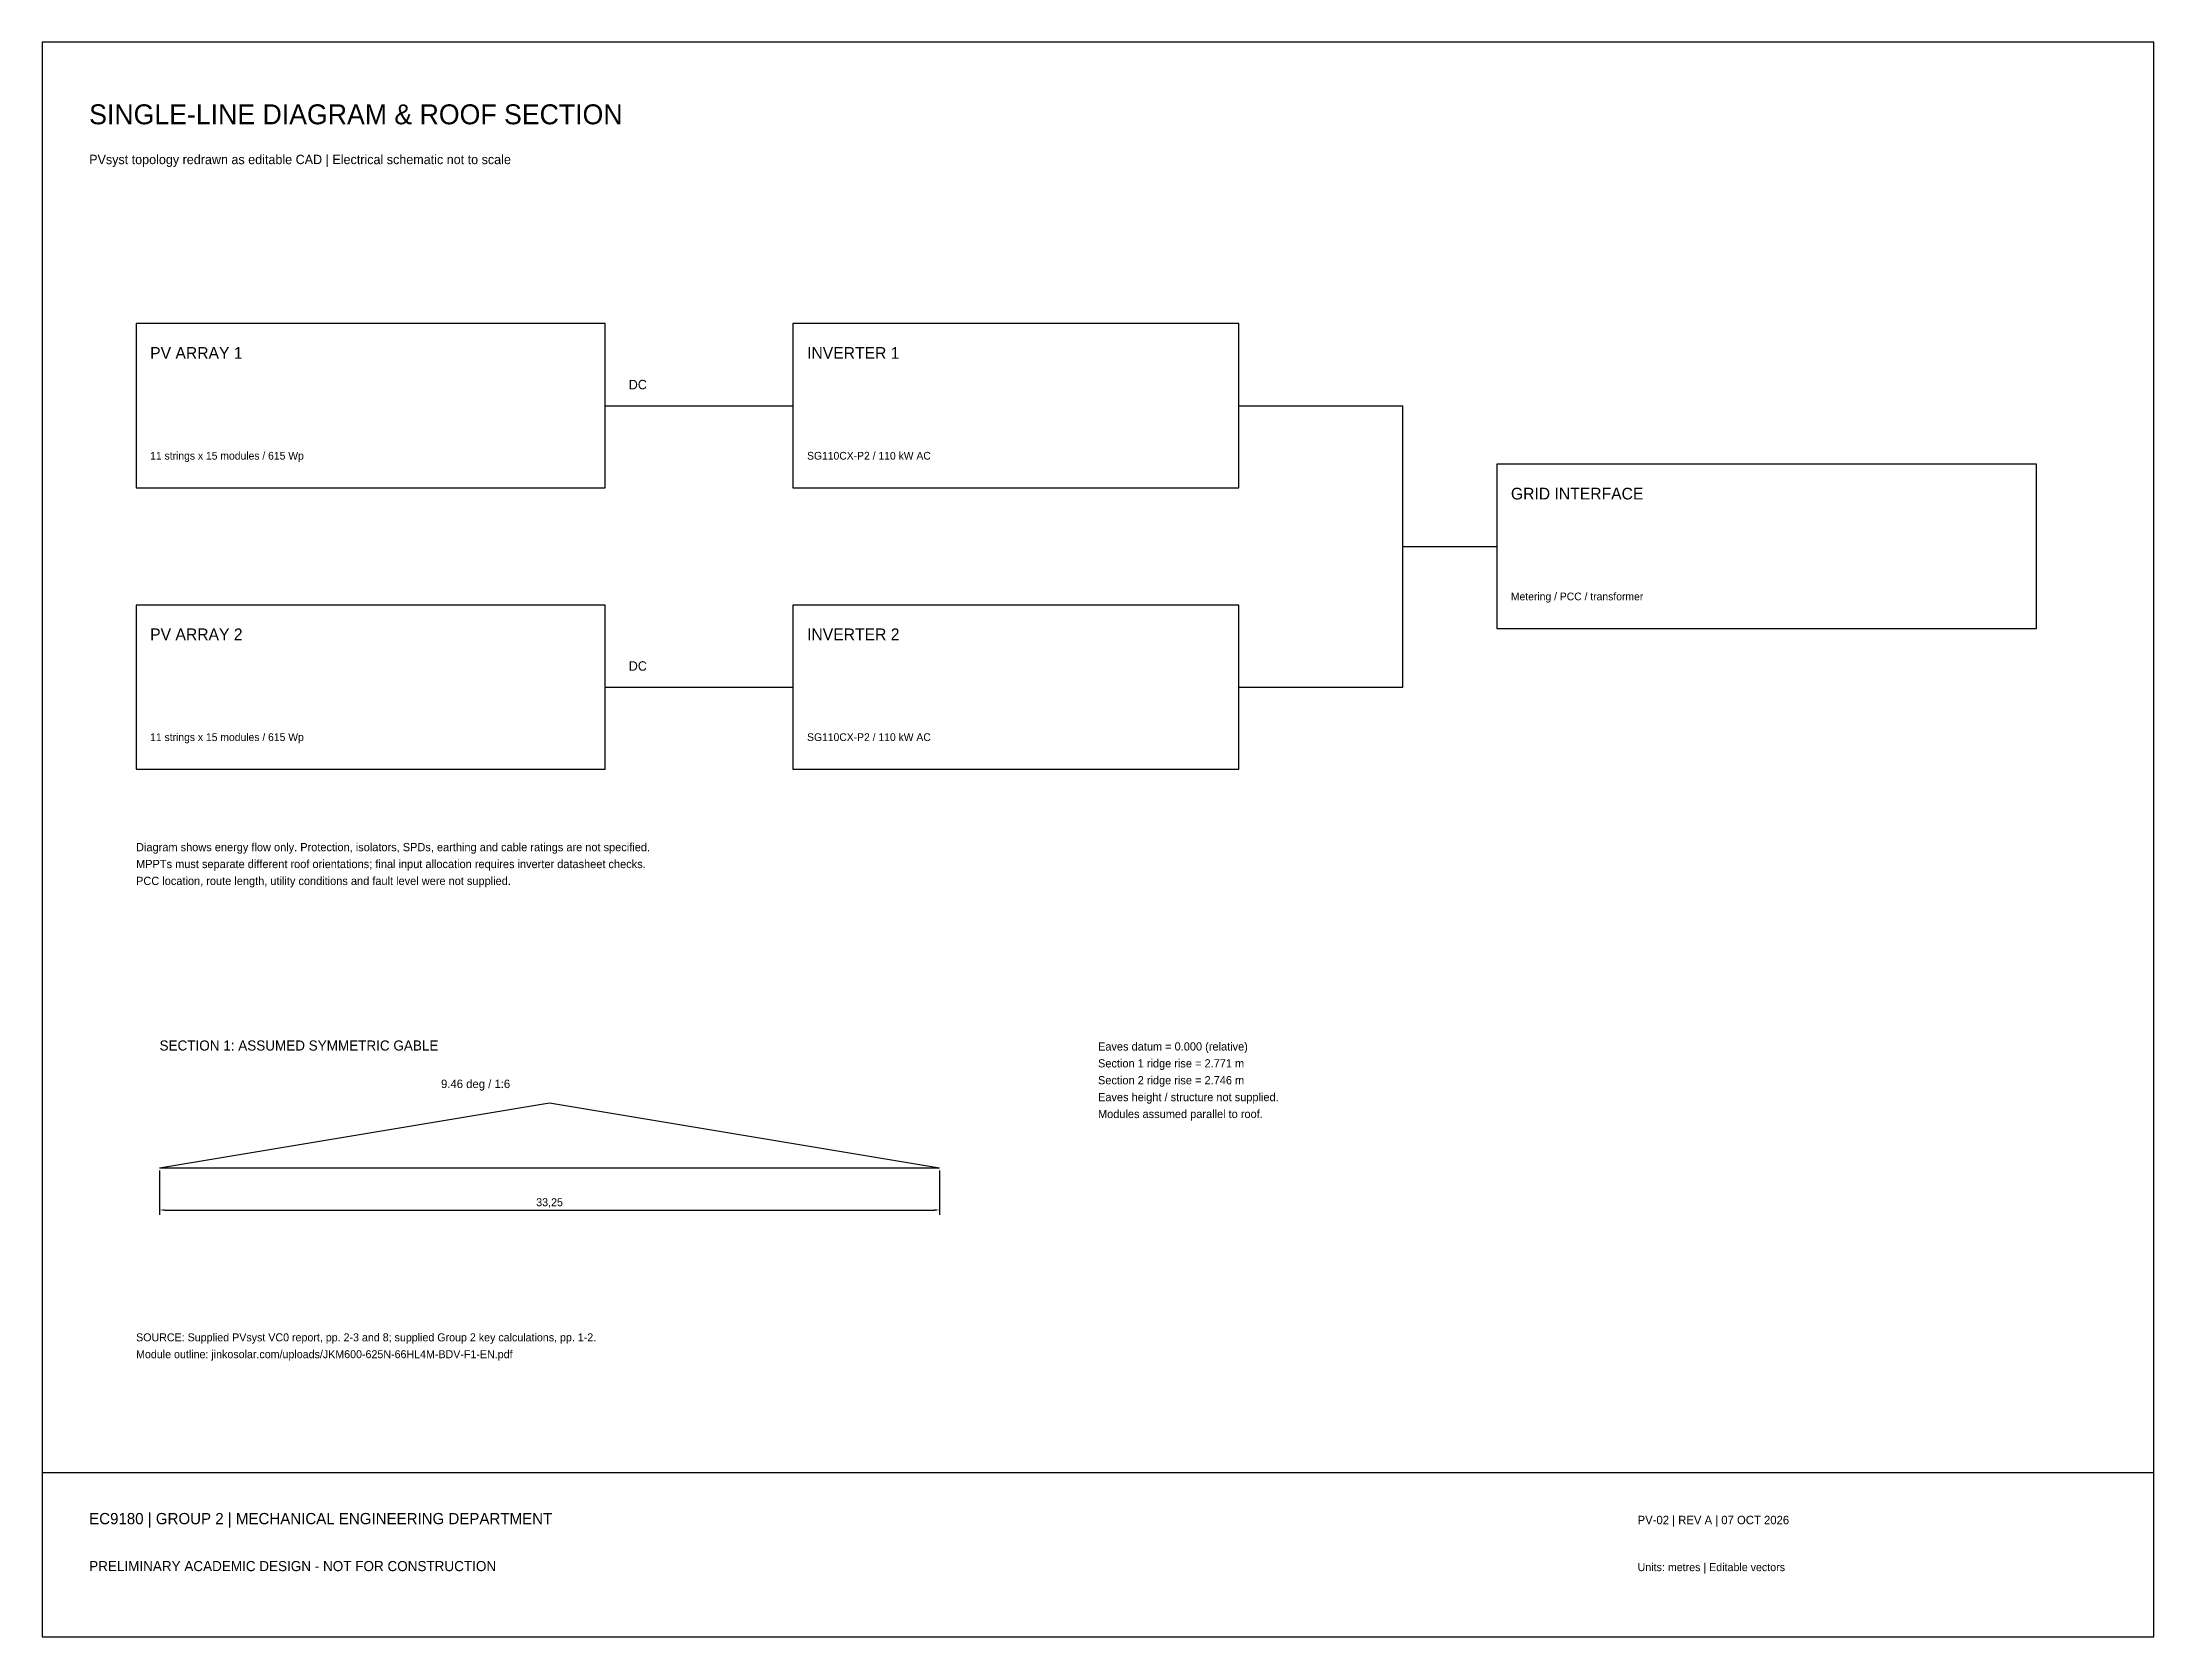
# Model space of a CAD drawing. Header units: metres. Extents: x 0 to 290, y 0 to 68.
# Drawn here: x 100 to 190, y 0 to 68 of the extents above; entities that cross this region are included whole.
import ezdxf

# ---------------------------------------------------------------- set-up
doc = ezdxf.new("R2010")
doc.units = ezdxf.units.M
for name, color, linetype in [('DIMENSIONS', 8, 'Continuous'), ('ELECTRICAL', 4, 'Continuous'), ('FRAME', 7, 'Continuous'), ('NOTES', 7, 'Continuous'), ('ROOF', 7, 'Continuous'), ('TEXT', 7, 'Continuous')]:
    doc.layers.add(name, color=color, linetype=linetype)
doc.dimstyles.get("Standard").update_dxf_attribs({"dimtxt": 2.5, "dimasz": 2.5, "dimexe": 1.25, "dimexo": 0.625, "dimtad": 1, "dimcen": 2.5, "dimazin": 3, "dimtfac": 1, "dimtmove": 0, "dimatfit": 3, "dimarcsym": 0})

msp = doc.modelspace()

# ---------------------------------------------------------------- texts
at = {"layer": 'NOTES'}
for s, height, p in [('Diagram shows energy flow only. Protection, isolators, SPDs, earthing and cable ratings are not specified.', 0.35, (104, 33.5)), ('MPPTs must separate different roof orientations; final input allocation requires inverter datasheet checks.', 0.35, (104, 32.78)), ('PCC location, route length, utility conditions and fault level were not supplied.', 0.35, (104, 32.06)), ('Eaves datum = 0.000 (relative)', 0.35, (145, 25)), ('Section 1 ridge rise = 2.771 m', 0.35, (145, 24.28)), ('Section 2 ridge rise = 2.746 m', 0.35, (145, 23.56)), ('Eaves height / structure not supplied.', 0.35, (145, 22.84)), ('Modules assumed parallel to roof.', 0.35, (145, 22.12)), ('SOURCE: Supplied PVsyst VC0 report, pp. 2-3 and 8; supplied Group 2 key calculations, pp. 1-2.', 0.34, (104, 12.6)), ('Module outline: jinkosolar.com/uploads/JKM600-625N-66HL4M-BDV-F1-EN.pdf', 0.34, (104, 11.88))]:
    msp.add_text(s, height=height, dxfattribs=at).set_placement(p)
at = {"layer": 'TEXT'}
for s, height, p in [('SINGLE-LINE DIAGRAM & ROOF SECTION', 0.85, (102, 64.5)), ('PVsyst topology redrawn as editable CAD | Electrical schematic not to scale', 0.4, (102, 62.8)), ('PV ARRAY 1', 0.5, (104.6, 54.5)), ('INVERTER 1', 0.5, (132.6, 54.5)), ('DC', 0.4, (125, 53.2)), ('11 strings x 15 modules / 615 Wp', 0.33, (104.6, 50.2)), ('SG110CX-P2 / 110 kW AC', 0.33, (132.6, 50.2)), ('GRID INTERFACE', 0.5, (162.6, 48.5)), ('Metering / PCC / transformer', 0.33, (162.6, 44.2)), ('PV ARRAY 2', 0.5, (104.6, 42.5)), ('INVERTER 2', 0.5, (132.6, 42.5)), ('DC', 0.4, (125, 41.2)), ('11 strings x 15 modules / 615 Wp', 0.33, (104.6, 38.2)), ('SG110CX-P2 / 110 kW AC', 0.33, (132.6, 38.2)), ('SECTION 1: ASSUMED SYMMETRIC GABLE', 0.43, (105, 25)), ('9.46 deg / 1:6', 0.36, (117, 23.4)), ('EC9180 | GROUP 2 | MECHANICAL ENGINEERING DEPARTMENT', 0.48, (102, 4.8)), ('PV-02 | REV A | 07 OCT 2026', 0.36, (168, 4.8)), ('PRELIMINARY ACADEMIC DESIGN - NOT FOR CONSTRUCTION', 0.43, (102, 2.8)), ('Units: metres | Editable vectors', 0.34, (168, 2.8))]:
    msp.add_text(s, height=height, dxfattribs=at).set_placement(p)

# ---------------------------------------------------------------- dimensions: what is measured, and where the dimension line sits
msp.add_linear_dim(base=(105, 18.2), p1=(105, 20), p2=(138.25, 20), dimstyle='Standard', override={"dimtxt": 0.34, "dimasz": 0.22, "dimexe": 0.2, "dimexo": 0.12, "dimgap": 0.13, "dimtad": 1, "dimdec": 2}).render()

# ---------------------------------------------------------------- linework, layer by layer
at = {"layer": 'DIMENSIONS'}
msp.add_line((105, 20), (138.25, 20), dxfattribs=at)
at = {"layer": 'ELECTRICAL'}
for p, q in [((124, 52.5), (132, 52.5)), ((151, 52.5), (158, 52.5)), ((158, 40.5), (158, 52.5)), ((158, 46.5), (162, 46.5)), ((124, 40.5), (132, 40.5)), ((151, 40.5), (158, 40.5))]:
    msp.add_line(p, q, dxfattribs=at)
for points in [[(104, 49), (124, 49), (124, 56), (104, 56)], [(132, 49), (151, 49), (151, 56), (132, 56)], [(162, 43), (185, 43), (185, 50), (162, 50)], [(104, 37), (124, 37), (124, 44), (104, 44)], [(132, 37), (151, 37), (151, 44), (132, 44)]]:
    msp.add_lwpolyline(points, close=True, dxfattribs=at)
at = {"layer": 'FRAME'}
msp.add_line((100, 7), (190, 7), dxfattribs=at)
msp.add_lwpolyline([(100, 0), (190, 0), (190, 68), (100, 68)], close=True, dxfattribs=at)
at = {"layer": 'ROOF'}
for p, q in [((105, 20), (121.625, 22.771)), ((121.625, 22.771), (138.25, 20))]:
    msp.add_line(p, q, dxfattribs=at)

msp.set_redraw_order([(e.dxf.handle, doc.entitydb.next_handle()) for e in msp.query("TEXT MTEXT ATTDEF DIMENSION ARC_DIMENSION")])  # texts and dimensions are drawn at this point

doc.saveas('drawing.dxf')
